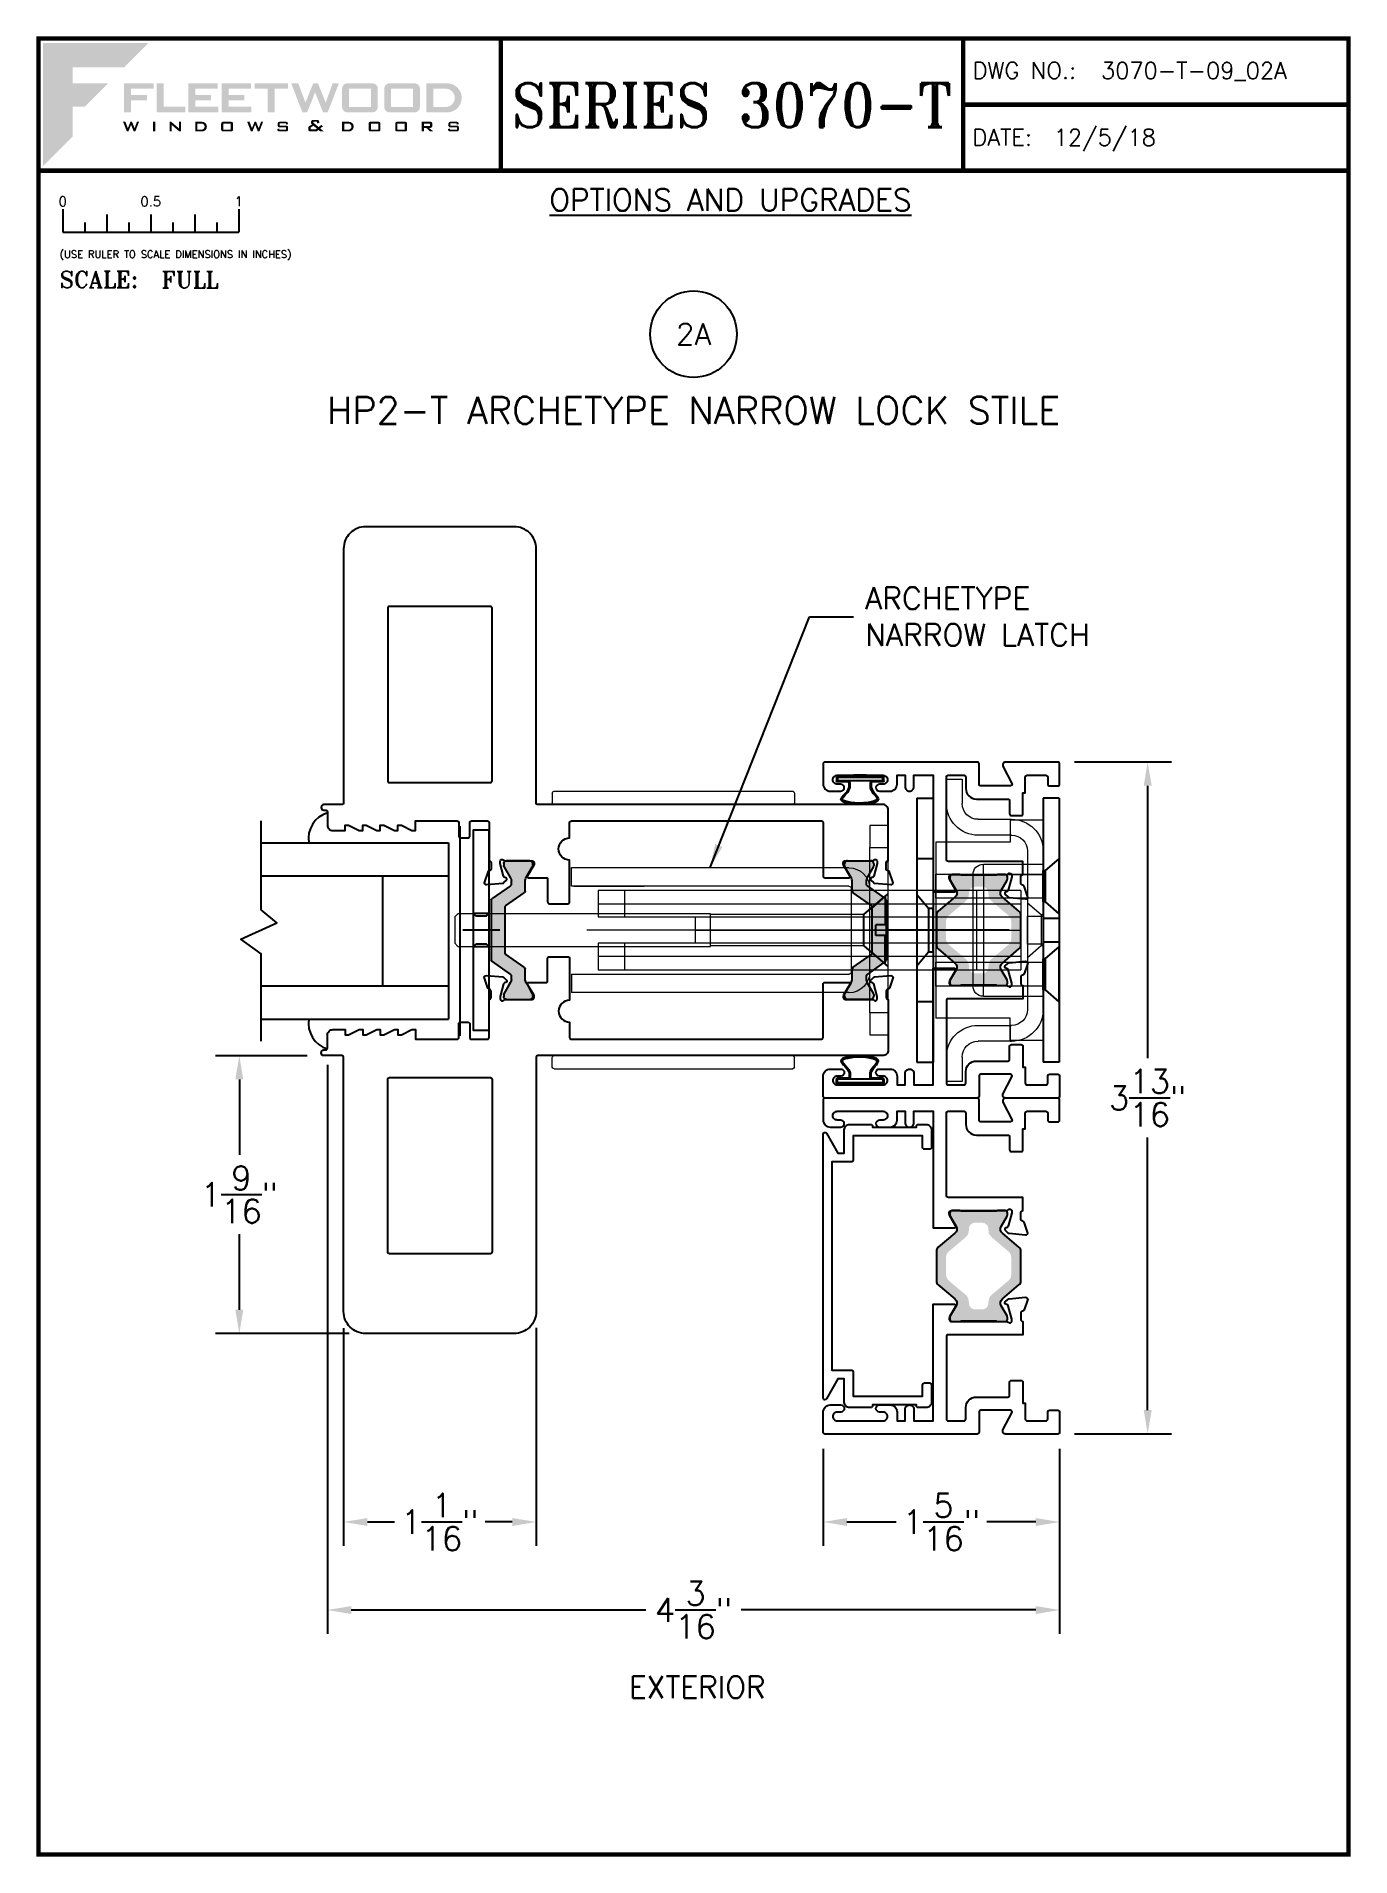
# Paper-space layout 'DETAIL 2A' of a CAD drawing. Extents: x 0.3 to 7.8, y 0.1 to 10.4.
# The model-space entities are those that its viewports show. They can reach past a viewport. Long polylines and large blocks are cut down to what shows.
import ezdxf
from ezdxf.enums import TextEntityAlignment as Align

# ---------------------------------------------------------------- set-up
doc = ezdxf.new("R2010")
doc.units = 0
doc.header["$LTSCALE"] = 0.25
doc.header["$MEASUREMENT"] = 0
doc.layers.get('0').update_dxf_attribs({"linetype": 'CONTINUOUS'})
doc.layers.get('DEFPOINTS').update_dxf_attribs({"color": 1, "linetype": 'CONTINUOUS'})
for name, color, linetype in [('BACKUP PLATE', 6, 'CONTINUOUS'), ('DIM', 7, 'CONTINUOUS'), ('ELEV_FRAME', 1, 'CONTINUOUS'), ('FRAME', 1, 'CONTINUOUS'), ('GLASS-VINYL', 7, 'CONTINUOUS'), ('I-STRUT', 7, 'CONTINUOUS'), ('SEAL', 7, 'CONTINUOUS'), ('SILL-PAN', 7, 'CONTINUOUS'), ('STRIKE PLATE', 3, 'CONTINUOUS'), ('TEXT', 7, 'CONTINUOUS'), ('TRACK', 7, 'CONTINUOUS'), ('VENT', 5, 'CONTINUOUS')]:
    doc.layers.add(name, color=color, linetype=linetype)
doc.layers.add('VP', color=40, linetype='CONTINUOUS', plot=False)
doc.layers.get('VP').off()
doc.styles.add('ROMANS', font='romans')
doc.styles.add('ROMANT', font='romant')
doc.styles.add('SIMPLEX-094', font='simplex.shx', dxfattribs={"height": 0.094})
doc.styles.get("Standard").update_dxf_attribs({"font": 'simplex.shx'})
doc.dimstyles.new('FULL SCALE', dxfattribs={"dimscale": 0.75, "dimtxt": 0.18, "dimasz": 0.18, "dimexe": 0.18, "dimexo": 0.125, "dimgap": 0.09, "dimtad": 0, "dimtih": 1, "dimtoh": 1, "dimdec": 4, "dimzin": 0, "dimdsep": 46, "dimlunit": 4, "dimtxsty": 'Standard', "dimcen": 0.09, "dimadec": 0, "dimazin": 0, "dimtfac": 1, "dimtdec": 4, "dimtofl": 0, "dimtmove": 0, "dimatfit": 3, "dimfxl": 0, "dimtolj": 1, "dimtzin": 0, "dimarcsym": 0})
doc.dimstyles.new('THREE-QUARTER SCALE', dxfattribs={"dimscale": 0.75, "dimtxt": 0.18, "dimasz": 0.18, "dimexe": 0.18, "dimexo": 0.125, "dimgap": 0.09, "dimtad": 0, "dimtih": 1, "dimtoh": 1, "dimdec": 4, "dimlfac": 1.333, "dimzin": 0, "dimdsep": 46, "dimlunit": 5, "dimtxsty": 'Standard', "dimcen": 0.09, "dimadec": 0, "dimazin": 0, "dimtfac": 1, "dimtdec": 4, "dimtofl": 0, "dimtmove": 0, "dimatfit": 3, "dimfxl": 0, "dimtolj": 1, "dimtzin": 0, "dimarcsym": 0})

psp = doc.layouts.new('DETAIL 2A')

# ---------------------------------------------------------------- texts
at = {"layer": 'DIM', "insert": (5.00758, 7.15459), "char_height": 0.125, "attachment_point": 4}
psp.add_mtext('\\A1;ARCHETYPE\\PNARROW LATCH', dxfattribs=at)
at = {"layer": 'TEXT'}
psp.add_text('EXTERIOR', height=0.124, dxfattribs=at).set_placement((4.05341, 1.01253), align=Align.CENTER)
at = {"layer": 'TEXT', "insert": (4.24248, 9.5213), "char_height": 0.124, "width": 3.8516527, "attachment_point": 5}
psp.add_mtext('{\\LOPTIONS AND UPGRADES}', dxfattribs=at)

msp = doc.modelspace()

# ---------------------------------------------------------------- blocks, each defined once
blk = doc.blocks.new('sectball')
blk.add_circle((0, 0), 0.125)
blk.add_attdef('NO', text='', height=0.062).set_placement((0, 0), align=Align.MIDDLE_CENTER)
for tag, p in [('LINE1', (0, -0.2588)), ('LINE2', (0, -0.3864)), ('LINE3', (0, -0.5214))]:
    blk.add_attdef(tag, text='', height=0.078).set_placement(p, align=Align.CENTER)
blk = doc.blocks.new('Fleetwood_Logo_6-10-15')
h = blk.add_hatch(color=154)
h.dxf.hatch_style = 1
h.paths.add_polyline_path([(0.2526, -0.0017), (0.0019, -0.0017), (0.0019, -0.2942), (0.0725, -0.2236), (0.0725, -0.1535), (0.1007, -0.1535), (0.1567, -0.0976), (0.0725, -0.0976), (0.0725, -0.0596), (0.1946, -0.0596)])
h = blk.add_hatch(color=251)
h.dxf.hatch_style = 1
h.paths.add_polyline_path([(0.2487, -0.1256), (0.2112, -0.1256), (0.2112, -0.1102), (0.2647, -0.1102), (0.2647, -0.0976), (0.1946, -0.0976), (0.1946, -0.1667), (0.2112, -0.1667), (0.2112, -0.1377), (0.2487, -0.1377)])
h = blk.add_hatch(color=251)
h.dxf.hatch_style = 1
h.paths.add_polyline_path([(0.2886, -0.0976), (0.272, -0.0976), (0.272, -0.1667), (0.3401, -0.1667), (0.3401, -0.1535), (0.2886, -0.1535)])
h = blk.add_hatch(color=251)
h.dxf.hatch_style = 1
h.paths.add_polyline_path([(0.4175, -0.0976), (0.3474, -0.0976), (0.3474, -0.1667), (0.4185, -0.1667), (0.4185, -0.1534), (0.364, -0.1534), (0.364, -0.1377), (0.4015, -0.1377), (0.4015, -0.1256), (0.364, -0.1256), (0.364, -0.1102), (0.4175, -0.1102)])
h = blk.add_hatch(color=251)
h.dxf.hatch_style = 1
h.paths.add_polyline_path([(0.4965, -0.0976), (0.4264, -0.0976), (0.4264, -0.1667), (0.4975, -0.1667), (0.4975, -0.1534), (0.443, -0.1534), (0.443, -0.1377), (0.4804, -0.1377), (0.4804, -0.1256), (0.443, -0.1256), (0.443, -0.1102), (0.4965, -0.1102)])
h = blk.add_hatch(color=251)
h.dxf.hatch_style = 1
h.paths.add_polyline_path([(0.5842, -0.0976), (0.5054, -0.0976), (0.5054, -0.1102), (0.5365, -0.1102), (0.5365, -0.1667), (0.5531, -0.1667), (0.5531, -0.1102), (0.5842, -0.1102)])
h = blk.add_hatch(color=251)
h.dxf.hatch_style = 1
h.paths.add_polyline_path([(0.6089, -0.0976), (0.5921, -0.0976), (0.6188, -0.1667), (0.63, -0.1667), (0.6489, -0.1192), (0.6679, -0.1667), (0.6789, -0.1667), (0.7056, -0.0976), (0.6908, -0.0976), (0.6742, -0.1433), (0.6558, -0.0976), (0.6446, -0.0976), (0.6261, -0.1433)])
h = blk.add_hatch(color=251)
h.dxf.hatch_style = 1
h.paths.add_polyline_path([(0.7853, -0.0976), (0.726, -0.0976, 0.414214), (0.7133, -0.1102), (0.7133, -0.154, 0.414214), (0.726, -0.1667), (0.7853, -0.1667, 0.414214), (0.798, -0.154), (0.798, -0.1102, 0.414214)])
h.paths.add_polyline_path([(0.7819, -0.1102), (0.7819, -0.154), (0.7294, -0.154), (0.7294, -0.1102)], flags=16)
h = blk.add_hatch(color=251)
h.dxf.hatch_style = 1
h.paths.add_polyline_path([(0.8856, -0.0976), (0.8262, -0.0976, 0.414214), (0.8136, -0.1102), (0.8136, -0.154, 0.414214), (0.8262, -0.1667), (0.8856, -0.1667, 0.414214), (0.8982, -0.154), (0.8982, -0.1102, 0.414214)])
h.paths.add_polyline_path([(0.8822, -0.1102), (0.8822, -0.154), (0.8296, -0.154), (0.8296, -0.1102)], flags=16)
h = blk.add_hatch(color=251)
h.dxf.hatch_style = 1
h.paths.add_polyline_path([(0.9632, -0.0976), (0.914, -0.0976), (0.914, -0.1667), (0.9632, -0.1667, 1)])
h.paths.add_polyline_path([(0.9301, -0.1102), (0.9593, -0.1102, -1), (0.9593, -0.154), (0.9301, -0.154)], flags=16)
h = blk.add_hatch(color=7)
h.dxf.hatch_style = 1
h.paths.add_polyline_path([(0.2301, -0.1891), (0.2251, -0.1891), (0.2196, -0.2043), (0.2134, -0.1891), (0.2097, -0.1891), (0.2035, -0.2043), (0.1978, -0.1891), (0.1922, -0.1891), (0.2011, -0.2121), (0.2048, -0.2121), (0.2112, -0.1963), (0.2175, -0.2121), (0.2212, -0.2121)])
h = blk.add_hatch(color=7)
h.dxf.hatch_style = 1
h.paths.add_polyline_path([(0.2691, -0.1891), (0.2637, -0.1891), (0.2637, -0.2118), (0.2637, -0.2121), (0.2691, -0.2121)])
h = blk.add_hatch(color=7)
h.dxf.hatch_style = 1
h.paths.add_polyline_path([(0.3077, -0.1964), (0.3259, -0.2121), (0.3298, -0.2121), (0.3298, -0.1891), (0.325, -0.1891), (0.325, -0.2047), (0.3067, -0.1891), (0.3029, -0.1891), (0.3029, -0.2121), (0.3077, -0.2121)])
h = blk.add_hatch(color=7)
h.dxf.hatch_style = 1
h.paths.add_polyline_path([(0.3801, -0.1891), (0.3637, -0.1891), (0.3637, -0.2121), (0.3801, -0.2121, 1)])
h.paths.add_polyline_path([(0.3691, -0.2079), (0.3691, -0.1933), (0.3788, -0.1933, -1), (0.3788, -0.2079)], flags=16)
h = blk.add_hatch(color=7)
h.dxf.hatch_style = 1
h.paths.add_polyline_path([(0.4537, -0.2079), (0.4537, -0.1933, 0.414214), (0.4495, -0.1891), (0.4297, -0.1891, 0.414214), (0.4255, -0.1933), (0.4255, -0.2079, 0.414214), (0.4297, -0.2121), (0.4495, -0.2121, 0.414214)])
h.paths.add_polyline_path([(0.4308, -0.2079), (0.4308, -0.1933), (0.4484, -0.1933), (0.4484, -0.2079)], flags=16)
h = blk.add_hatch(color=7)
h.dxf.hatch_style = 1
h.paths.add_polyline_path([(0.5253, -0.1891), (0.5203, -0.1891), (0.5148, -0.2043), (0.5087, -0.1891), (0.5049, -0.1891), (0.4988, -0.2043), (0.493, -0.1891), (0.4874, -0.1891), (0.4963, -0.2121), (0.5001, -0.2121), (0.5064, -0.1963), (0.5127, -0.2121), (0.5164, -0.2121)])
h = blk.add_hatch(color=7)
h.dxf.hatch_style = 1
h.paths.add_polyline_path([(0.5801, -0.1891), (0.5643, -0.1891, 0.414214), (0.56, -0.1933), (0.56, -0.1981, 0.414214), (0.5643, -0.2024), (0.58, -0.2024), (0.58, -0.2078), (0.5637, -0.2078), (0.5637, -0.2052), (0.5591, -0.2062), (0.5591, -0.2078, 0.414214), (0.5634, -0.2121), (0.5805, -0.2121, 0.414214), (0.5848, -0.2078), (0.5848, -0.2024, 0.414214), (0.5805, -0.1982), (0.5648, -0.1982), (0.5648, -0.193), (0.5798, -0.193), (0.5798, -0.1958), (0.5843, -0.1948), (0.5843, -0.1933, 0.414214)])
h = blk.add_hatch(color=7)
h.dxf.hatch_style = 1
h.paths.add_polyline_path([(0.645, -0.1913, -0.222262), (0.6447, -0.1906), (0.6447, -0.1892), (0.6535, -0.1892), (0.6535, -0.193), (0.6587, -0.1918), (0.6587, -0.189, 0.414214), (0.6544, -0.1847), (0.6437, -0.1847, 0.414214), (0.6394, -0.189), (0.6394, -0.1922, 0.222262), (0.6407, -0.1948), (0.6415, -0.1955), (0.6345, -0.1998, 0.260684), (0.6329, -0.2027), (0.6329, -0.2078, 0.414214), (0.6372, -0.2121), (0.6514, -0.2121, 0.17577), (0.6536, -0.2113), (0.657, -0.2085), (0.6614, -0.2121), (0.6699, -0.2121), (0.6613, -0.2049), (0.6676, -0.1997), (0.6637, -0.1964), (0.6574, -0.2017)])
h.paths.add_polyline_path([(0.6532, -0.2052), (0.6509, -0.2072, -0.17577), (0.6502, -0.2074), (0.6382, -0.2074), (0.6382, -0.2033, -0.260684), (0.6387, -0.2025), (0.6451, -0.1985)], flags=16)
h = blk.add_hatch(color=7)
h.dxf.hatch_style = 1
h.paths.add_polyline_path([(0.7294, -0.1891), (0.713, -0.1891), (0.713, -0.2121), (0.7294, -0.2121, 1)])
h.paths.add_polyline_path([(0.7184, -0.2079), (0.7184, -0.1933), (0.7281, -0.1933, -1), (0.7281, -0.2079)], flags=16)
h = blk.add_hatch(color=7)
h.dxf.hatch_style = 1
h.paths.add_polyline_path([(0.8045, -0.2079), (0.8045, -0.1933, 0.414214), (0.8003, -0.1891), (0.7805, -0.1891, 0.414214), (0.7763, -0.1933), (0.7763, -0.2079, 0.414214), (0.7805, -0.2121), (0.8003, -0.2121, 0.414214)])
h.paths.add_polyline_path([(0.7816, -0.2079), (0.7816, -0.1933), (0.7992, -0.1933), (0.7992, -0.2079)], flags=16)
h = blk.add_hatch(color=7)
h.dxf.hatch_style = 1
h.paths.add_polyline_path([(0.8678, -0.2079), (0.8678, -0.1933, 0.414214), (0.8636, -0.1891), (0.8438, -0.1891, 0.414214), (0.8396, -0.1933), (0.8396, -0.2079, 0.414214), (0.8438, -0.2121), (0.8636, -0.2121, 0.414214)])
h.paths.add_polyline_path([(0.8449, -0.2079), (0.8449, -0.1933), (0.8624, -0.1933), (0.8624, -0.2079)], flags=16)
h = blk.add_hatch(color=7)
h.dxf.hatch_style = 1
h.paths.add_polyline_path([(0.9277, -0.1993), (0.9277, -0.1933, 0.414214), (0.9235, -0.1891), (0.9028, -0.1891), (0.9028, -0.2121), (0.9082, -0.2121), (0.9082, -0.2035), (0.9131, -0.2035), (0.9224, -0.2121), (0.9303, -0.2121), (0.9197, -0.2035), (0.9235, -0.2035, 0.414214)])
h.paths.add_polyline_path([(0.9082, -0.1993), (0.9082, -0.1933), (0.9214, -0.1933, -0.414214), (0.9224, -0.1943), (0.9224, -0.1983, -0.414214), (0.9214, -0.1993)], flags=16)
h = blk.add_hatch(color=7)
h.dxf.hatch_style = 1
h.paths.add_polyline_path([(0.9867, -0.1982), (0.971, -0.1982), (0.971, -0.193), (0.9859, -0.193), (0.9859, -0.1958), (0.9905, -0.1948), (0.9905, -0.1933, 0.414214), (0.9863, -0.1891), (0.9705, -0.1891, 0.414214), (0.9662, -0.1933), (0.9662, -0.1981, 0.414214), (0.9705, -0.2024), (0.9862, -0.2024), (0.9862, -0.2078), (0.9699, -0.2078), (0.9699, -0.2052), (0.9653, -0.2062), (0.9653, -0.2078, 0.414214), (0.9696, -0.2121), (0.9867, -0.2121, 0.414214), (0.991, -0.2078), (0.991, -0.2024, 0.414214)])
blk = doc.blocks.new('A-SIZE_P')
at = {"const_width": 0.025}
blk.add_lwpolyline([(0.313, 0.125), (7.751, 0.125), (7.751, 10.437), (0.313, 10.437)], close=True, dxfattribs=at)
for points in [[(2.938, 10.437), (2.938, 9.687)], [(5.563, 10.437), (5.563, 9.687)], [(5.563, 10.062), (7.751, 10.062)], [(0.313, 9.687), (7.751, 9.687)]]:
    blk.add_lwpolyline(points, dxfattribs=at)
at = {"xscale": 2.387023416083395, "yscale": 2.387023416083395, "zscale": 2.387023416083395}
blk.add_blockref('Fleetwood_Logo_6-10-15', (0.334, 10.416), dxfattribs=at)
for s, style, p in [('DWG NO.:', 'SIMPLEX-094', (5.617, 10.209)), ('DATE:', 'SIMPLEX-094', (5.616, 9.829)), ('SCALE:', 'ROMANT', (0.433, 9.022))]:
    blk.add_text(s, height=0.094, dxfattribs=dict(style=style)).set_placement(p)
for tag, p, style in [('DWG_NO', (6.346, 10.209), 'SIMPLEX-094'), ('DATE', (6.077, 9.829), 'SIMPLEX-094'), ('SCALE', (1.011, 9.02), 'ROMANT')]:
    blk.add_attdef(tag, p, '', height=0.094, dxfattribs=dict(style=style))
for tag, height, style, width, p, p2 in [('DWG_NO_F', 0.094, 'SIMPLEX-094', 1.745692, (6.347, 10.209), (7.683, 10.209)), ('PRODUCT', 0.25, 'ROMANT', 1.390728, (3.001, 9.934), (5.5, 9.934))]:
    blk.add_attdef(tag, text='', height=height, dxfattribs=dict(style=style, width=width)).set_placement(p, p2, align=Align.FIT)
blk = doc.blocks.new('Full')
for p, q in [((0.137, -0.219), (0.137, -0.35)), ((0.262, -0.294), (0.262, -0.35)), ((0.387, -0.249), (0.387, -0.35)), ((0.512, -0.294), (0.512, -0.35)), ((0.637, -0.249), (0.637, -0.35)), ((0.762, -0.294), (0.762, -0.35)), ((0.887, -0.249), (0.887, -0.35)), ((1.012, -0.294), (1.012, -0.35)), ((1.137, -0.219), (1.137, -0.35)), ((0.137, -0.35), (1.137, -0.35))]:
    blk.add_line(p, q)
for s, p in [('0', (0.137, -0.219)), ('0.5', (0.637, -0.219)), ('1', (1.137, -0.219))]:
    blk.add_text(s, height=0.055).set_placement(p, align=Align.BOTTOM_CENTER)
at = {"style": 'ROMANS'}
blk.add_text('(USE RULER TO SCALE DIMENSIONS IN INCHES)', height=0.04115, dxfattribs=at).set_placement((0.12, -0.495))
blk = doc.blocks.new('*D71')
at = {"layer": 'DEFPOINTS', "color": 0}
for p in [(1.953, 4.703), (6.111, 2.523), (6.111, 1.513)]:
    blk.add_point(p, dxfattribs=at)
at = {"layer": 'SILL-PAN', "color": 0, "lineweight": -2}
for p, q in [((1.953, 4.609), (1.953, 1.378)), ((6.111, 2.429), (6.111, 1.378)), ((2.088, 1.513), (3.762, 1.513)), ((5.976, 1.513), (4.302, 1.513))]:
    blk.add_line(p, q, dxfattribs=at)
at = {"layer": 'SILL-PAN', "color": 0}
for points in [[(2.088, 1.535), (2.088, 1.49), (1.953, 1.513)], [(5.976, 1.535), (5.976, 1.49), (6.111, 1.513)]]:
    blk.add_solid(points, dxfattribs=at)
at = {"layer": 'SILL-PAN', "color": 0, "insert": (4.032, 1.513), "char_height": 0.135, "attachment_point": 5}
blk.add_mtext('\\A1;4{\\H1.000000x;\\S3/16;}"', dxfattribs=at)
blk = doc.blocks.new('*D72')
at = {"layer": 'DEFPOINTS', "color": 0}
for p in [(6.101, 6.329), (6.101, 2.513), (6.611, 2.513)]:
    blk.add_point(p, dxfattribs=at)
at = {"layer": 'SILL-PAN', "color": 0, "lineweight": -2}
for p, q in [((6.195, 6.329), (6.746, 6.329)), ((6.611, 6.194), (6.611, 4.646)), ((6.611, 2.648), (6.611, 4.196)), ((6.195, 2.513), (6.746, 2.513))]:
    blk.add_line(p, q, dxfattribs=at)
at = {"layer": 'SILL-PAN', "color": 0}
for points in [[(6.589, 6.194), (6.634, 6.194), (6.611, 6.329)], [(6.589, 2.648), (6.634, 2.648), (6.611, 2.513)]]:
    blk.add_solid(points, dxfattribs=at)
at = {"layer": 'SILL-PAN', "color": 0, "insert": (6.611, 4.421), "char_height": 0.135, "attachment_point": 5}
blk.add_mtext('\\A1;3{\\H1.000000x;\\S13/16;}"', dxfattribs=at)
blk = doc.blocks.new('*D73')
at = {"layer": 'DEFPOINTS', "color": 0}
for p in [(1.453, 4.661), (1.933, 4.661), (2.17, 3.083)]:
    blk.add_point(p, dxfattribs=at)
at = {"layer": 'SILL-PAN', "color": 0, "lineweight": -2}
for p, q in [((1.839, 4.661), (1.318, 4.661)), ((1.453, 4.526), (1.453, 4.097)), ((1.453, 3.218), (1.453, 3.647)), ((2.076, 3.083), (1.318, 3.083))]:
    blk.add_line(p, q, dxfattribs=at)
at = {"layer": 'SILL-PAN', "color": 0}
for points in [[(1.43, 4.526), (1.475, 4.526), (1.453, 4.661)], [(1.43, 3.218), (1.475, 3.218), (1.453, 3.083)]]:
    blk.add_solid(points, dxfattribs=at)
at = {"layer": 'SILL-PAN', "color": 0, "insert": (1.453, 3.872), "char_height": 0.135, "attachment_point": 5}
blk.add_mtext('\\A1;1{\\H1.000000x;\\S9/16;}"', dxfattribs=at)
blk = doc.blocks.new('*D74')
at = {"layer": 'DEFPOINTS', "color": 0}
for p in [(2.045, 3.208), (3.138, 3.209), (2.045, 2.013)]:
    blk.add_point(p, dxfattribs=at)
at = {"layer": 'SILL-PAN', "color": 0, "lineweight": -2}
for p, q in [((2.045, 3.114), (2.045, 1.878)), ((3.138, 3.115), (3.138, 1.878)), ((2.18, 2.013), (2.334, 2.013)), ((3.003, 2.013), (2.848, 2.013))]:
    blk.add_line(p, q, dxfattribs=at)
at = {"layer": 'SILL-PAN', "color": 0}
for points in [[(2.18, 2.035), (2.18, 1.99), (2.045, 2.013)], [(3.003, 2.035), (3.003, 1.99), (3.138, 2.013)]]:
    blk.add_solid(points, dxfattribs=at)
at = {"layer": 'SILL-PAN', "color": 0, "insert": (2.591, 2.013), "char_height": 0.135, "attachment_point": 5}
blk.add_mtext('\\A1;1{\\H1.000000x;\\S1/16;}"', dxfattribs=at)
blk = doc.blocks.new('*D75')
at = {"layer": 'DEFPOINTS', "color": 0}
for p in [(4.768, 2.523), (6.111, 2.523), (6.111, 2.013)]:
    blk.add_point(p, dxfattribs=at)
at = {"layer": 'SILL-PAN', "color": 0, "lineweight": -2}
for p, q in [((4.768, 2.429), (4.768, 1.878)), ((6.111, 2.429), (6.111, 1.878)), ((4.903, 2.013), (5.183, 2.013)), ((5.976, 2.013), (5.697, 2.013))]:
    blk.add_line(p, q, dxfattribs=at)
at = {"layer": 'SILL-PAN', "color": 0}
for points in [[(4.903, 2.035), (4.903, 1.99), (4.768, 2.013)], [(5.976, 2.035), (5.976, 1.99), (6.111, 2.013)]]:
    blk.add_solid(points, dxfattribs=at)
at = {"layer": 'SILL-PAN', "color": 0, "insert": (5.44, 2.013), "char_height": 0.135, "attachment_point": 5}
blk.add_mtext('\\A1;1{\\H1.000000x;\\S5/16;}"', dxfattribs=at)
blk = doc.blocks.new('DFADFFADF DFD')
at = {"layer": 'BACKUP PLATE'}
for p, q in [((155.219, 38.501), (155.309, 38.501)), ((155.219, 38.501), (155.219, 37.001)), ((155.309, 38.501), (155.309, 37.001)), ((155.297, 38.09), (155.219, 38.157)), ((155.219, 37.845), (155.219, 38.157)), ((155.309, 38.09), (155.297, 38.09)), ((155.297, 37.913), (155.297, 38.089)), ((155.309, 37.913), (155.309, 38.089)), ((155.219, 37.845), (155.297, 37.913)), ((155.297, 37.913), (155.309, 37.913)), ((155.309, 37.819), (155.219, 37.819)), ((155.309, 37.819), (155.219, 37.819)), ((155.219, 37.819), (155.219, 37.683)), ((155.219, 37.819), (155.219, 37.683)), ((155.309, 37.819), (155.309, 37.683)), ((155.309, 37.819), (155.309, 37.683)), ((155.219, 37.683), (155.309, 37.683)), ((155.219, 37.683), (155.309, 37.683)), ((155.297, 37.59), (155.219, 37.657)), ((155.219, 37.345), (155.219, 37.657)), ((155.309, 37.59), (155.297, 37.59)), ((155.297, 37.413), (155.297, 37.589)), ((155.309, 37.413), (155.309, 37.589)), ((155.219, 37.345), (155.297, 37.413)), ((155.297, 37.413), (155.309, 37.413)), ((155.219, 37.001), (155.309, 37.001))]:
    blk.add_line(p, q, dxfattribs=at)
blk = doc.blocks.new('FDFDF')
at = {"color": 7, "linetype": 'Continuous', "lineweight": 15}
for p, q in [((156.21, 38.376), (156.398, 38.376)), ((156.21, 38.376), (156.21, 37.126)), ((156.21, 38.126), (156.21, 38.376)), ((156.398, 38.376), (156.398, 38.251)), ((156.398, 38.251), (156.82, 38.251)), ((156.82, 38.251), (156.82, 37.251)), ((156.55, 38.126), (156.21, 38.126)), ((156.21, 38.126), (156.21, 38.066)), ((156.82, 38.069), (156.21, 38.069)), ((156.21, 37.933), (156.21, 38.069)), ((156.21, 37.436), (156.21, 38.066)), ((156.21, 38.066), (156.55, 38.066)), ((156.55, 38.066), (156.55, 38.126)), ((156.55, 38.066), (156.55, 37.436)), ((156.61, 38.066), (156.55, 38.066)), ((156.61, 38.066), (156.61, 37.436)), ((156.82, 37.933), (156.82, 38.069)), ((156.21, 37.933), (156.82, 37.933)), ((156.82, 37.569), (156.21, 37.569)), ((156.21, 37.433), (156.21, 37.569)), ((156.82, 37.433), (156.82, 37.569)), ((156.21, 37.436), (156.21, 37.376)), ((156.55, 37.436), (156.21, 37.436)), ((156.21, 37.433), (156.82, 37.433)), ((156.55, 37.376), (156.55, 37.436)), ((156.61, 37.436), (156.55, 37.436)), ((156.55, 37.376), (156.21, 37.376)), ((156.21, 37.126), (156.21, 37.376)), ((156.398, 37.251), (156.82, 37.251)), ((156.398, 37.126), (156.398, 37.251)), ((156.398, 37.126), (156.21, 37.126))]:
    blk.add_line(p, q, dxfattribs=at)
for centre, start, end in [((156.55, 38.066), 0, 90), ((156.55, 38.066), 0, 90), ((156.55, 37.436), 270, 0), ((156.55, 37.436), 270, 0)]:
    blk.add_arc(centre, 0.06, start, end, dxfattribs=at)
blk = doc.blocks.new('FDF')
at = {"color": 7, "linetype": 'Continuous', "lineweight": 15}
for p, q in [((158.353, 38.61), (158.263, 38.61)), ((158.263, 38.61), (158.263, 38.471)), ((158.353, 38.471), (158.353, 38.61)), ((157.991, 38.381), (157.983, 38.381)), ((158.173, 38.381), (157.983, 38.381)), ((157.991, 38.381), (157.991, 38.291)), ((157.991, 38.291), (157.983, 38.291)), ((157.983, 38.291), (158.173, 38.291)), ((157.803, 38.201), (157.803, 37.301)), ((157.893, 38.201), (157.893, 37.301)), ((157.815, 37.84), (157.803, 37.84)), ((157.815, 37.84), (157.803, 37.84)), ((157.803, 37.84), (157.803, 37.664)), ((157.803, 37.84), (157.803, 37.664)), ((157.893, 37.907), (157.815, 37.84)), ((157.893, 37.907), (157.815, 37.84)), ((157.815, 37.84), (157.815, 37.664)), ((157.815, 37.84), (157.815, 37.664)), ((157.893, 37.907), (157.893, 37.596)), ((157.893, 37.907), (157.893, 37.596)), ((157.893, 37.831), (157.803, 37.831)), ((157.893, 37.831), (157.803, 37.831)), ((157.803, 37.672), (157.803, 37.831)), ((157.803, 37.672), (157.803, 37.831)), ((157.893, 37.672), (157.893, 37.831)), ((157.893, 37.672), (157.893, 37.831)), ((157.803, 37.672), (157.893, 37.672)), ((157.803, 37.672), (157.893, 37.672)), ((157.803, 37.663), (157.815, 37.663)), ((157.803, 37.663), (157.815, 37.663)), ((157.815, 37.663), (157.893, 37.595)), ((157.815, 37.663), (157.893, 37.595)), ((157.983, 37.211), (157.991, 37.211)), ((158.173, 37.211), (157.983, 37.211)), ((157.991, 37.121), (157.983, 37.121)), ((157.983, 37.121), (158.173, 37.121)), ((157.991, 37.211), (157.991, 37.121)), ((158.263, 37.031), (158.263, 36.892)), ((158.353, 36.892), (158.353, 37.031)), ((158.263, 36.892), (158.353, 36.892))]:
    blk.add_line(p, q, dxfattribs=at)
for centre, radius, start, end in [((158.173, 38.471), 0.09, 270, 0), ((158.173, 38.471), 0.09, 270, 0), ((158.173, 38.471), 0.18, 270, 0), ((158.173, 38.471), 0.18, 270, 0), ((157.983, 38.201), 0.18, 90, 180), ((157.983, 38.201), 0.18, 90, 180), ((157.983, 38.201), 0.18, 90, 180), ((157.983, 38.201), 0.18, 90, 180), ((157.983, 38.201), 0.09, 90, 180), ((157.983, 38.201), 0.09, 90, 180), ((157.983, 38.201), 0.09, 90, 180), ((157.983, 38.201), 0.09, 90, 180), ((157.983, 37.301), 0.18, 180, 270), ((157.983, 37.301), 0.18, 180, 270), ((157.983, 37.301), 0.18, 180, 270), ((157.983, 37.301), 0.18, 180, 270), ((157.983, 37.301), 0.09, 180, 270), ((157.983, 37.301), 0.09, 180, 270), ((157.983, 37.301), 0.09, 180, 270), ((157.983, 37.301), 0.09, 180, 270), ((158.173, 37.031), 0.18, 0, 90), ((158.173, 37.031), 0.18, 0, 90), ((158.173, 37.031), 0.09, 0, 90), ((158.173, 37.031), 0.09, 0, 90)]:
    blk.add_arc(centre, radius, start, end, dxfattribs=at)
blk = doc.blocks.new('ERE')
at = {"layer": 'STRIKE PLATE'}
for p, q in [((162.945, 38.501), (162.945, 37.001)), ((163.039, 38.501), (162.945, 38.501)), ((163.039, 38.501), (163.039, 37.001)), ((162.945, 38.157), (162.945, 37.345)), ((162.945, 38.157), (163.039, 38.157)), ((163.039, 37.954), (162.971, 37.876)), ((163.039, 37.954), (162.971, 37.876)), ((162.971, 37.876), (162.945, 37.876)), ((162.971, 37.876), (162.945, 37.876)), ((162.945, 37.626), (162.945, 37.876)), ((162.945, 37.626), (162.945, 37.876)), ((162.971, 37.876), (162.971, 37.626)), ((162.971, 37.876), (162.971, 37.626)), ((162.945, 37.626), (162.971, 37.626)), ((162.945, 37.626), (162.971, 37.626)), ((162.971, 37.626), (163.039, 37.548)), ((162.971, 37.626), (163.039, 37.548)), ((162.945, 37.345), (163.039, 37.345)), ((163.039, 37.001), (162.945, 37.001))]:
    blk.add_line(p, q, dxfattribs=at)
blk = doc.blocks.new('3711-JAMB')
h = blk.add_hatch(color=7)
h.dxf.hatch_style = 1
edge = h.paths.add_edge_path(flags=16)
edge.add_arc((-0.976, -0.753), 0.0472, -50.0002, 0, ccw=False)
edge.add_line((-0.945, -0.789), (-1.041, -0.87))
edge.add_arc((-1.011, -0.906), 0.0472, 129.9998, 180)
edge.add_line((-1.058, -0.906), (-1.058, -1.002))
edge.add_arc((-1.011, -1.002), 0.0472, 180, 230.0002)
edge.add_line((-1.041, -1.038), (-0.945, -1.119))
edge.add_arc((-0.976, -1.155), 0.0472, 0, 50.0002, ccw=False)
edge.add_line((-0.928, -1.155), (-0.928, -1.165))
edge.add_arc((-0.893, -1.165), 0.0355, 180.7985, 270)
edge.add_line((-0.893, -1.2), (-0.853, -1.2))
edge.add_arc((-0.853, -1.165), 0.0355, 270, 359.2015)
edge.add_line((-0.818, -1.165), (-0.818, -1.155))
edge.add_arc((-0.77, -1.155), 0.0472, 129.9998, 180, ccw=False)
edge.add_line((-0.801, -1.119), (-0.705, -1.038))
edge.add_arc((-0.735, -1.002), 0.0472, 309.9998, 360)
edge.add_line((-0.688, -1.002), (-0.688, -0.906))
edge.add_arc((-0.735, -0.906), 0.0472, 360, 410.0002)
edge.add_line((-0.705, -0.87), (-0.801, -0.789))
edge.add_arc((-0.77, -0.753), 0.0472, 180, 230.0002, ccw=False)
edge.add_line((-0.818, -0.753), (-0.818, -0.743))
edge.add_arc((-0.853, -0.743), 0.0355, 0.7985, 90)
edge.add_line((-0.853, -0.708), (-0.893, -0.708))
edge.add_arc((-0.893, -0.743), 0.0355, 90, 179.2015)
edge.add_line((-0.928, -0.743), (-0.928, -0.753))
edge = h.paths.add_edge_path()
edge.add_arc((-0.719, -0.744), 0.0302, 149.9999, 229.9998)
edge.add_line((-0.738, -0.767), (-0.644, -0.847))
edge.add_arc((-0.663, -0.87), 0.0302, 0, 49.9998, ccw=False)
edge.add_line((-0.633, -0.87), (-0.633, -1.038))
edge.add_arc((-0.663, -1.038), 0.0302, 310.0002, 360, ccw=False)
edge.add_line((-0.644, -1.061), (-0.738, -1.141))
edge.add_arc((-0.719, -1.164), 0.0302, 130.0002, 210.0001)
edge.add_line((-0.745, -1.179), (-0.712, -1.237))
edge.add_arc((-0.722, -1.243), 0.0119, 0, 30.0001, ccw=False)
edge.add_line((-0.71, -1.243), (-0.71, -1.257))
edge.add_arc((-0.722, -1.257), 0.0119, -89.931, 0.069, ccw=False)
edge.add_line((-0.722, -1.269), (-0.765, -1.269))
edge.add_arc((-0.765, -1.259), 0.00991, 216.8699, 270, ccw=False)
edge.add_line((-0.773, -1.265), (-0.973, -1.265))
edge.add_arc((-0.981, -1.259), 0.00991, 270, 323.1301, ccw=False)
edge.add_line((-0.981, -1.269), (-1.024, -1.269))
edge.add_arc((-1.024, -1.257), 0.0119, 180, 270, ccw=False)
edge.add_line((-1.036, -1.257), (-1.036, -1.243))
edge.add_arc((-1.024, -1.243), 0.0119, 149.9999, 180, ccw=False)
edge.add_line((-1.034, -1.237), (-1.001, -1.179))
edge.add_arc((-1.027, -1.164), 0.0302, 329.9999, 409.9998)
edge.add_line((-1.008, -1.141), (-1.102, -1.061))
edge.add_arc((-1.083, -1.038), 0.0302, 180, 229.9998, ccw=False)
edge.add_line((-1.113, -1.038), (-1.113, -0.87))
edge.add_arc((-1.083, -0.87), 0.0302, 130.0002, 180, ccw=False)
edge.add_line((-1.102, -0.847), (-1.008, -0.767))
edge.add_arc((-1.027, -0.744), 0.0302, 310.0002, 390.0001)
edge.add_line((-1.001, -0.729), (-1.034, -0.671))
edge.add_arc((-1.024, -0.665), 0.0119, 180, 210.0001, ccw=False)
edge.add_line((-1.036, -0.665), (-1.036, -0.651))
edge.add_arc((-1.024, -0.651), 0.0119, 90, 180, ccw=False)
edge.add_line((-1.024, -0.639), (-0.981, -0.639))
edge.add_arc((-0.981, -0.649), 0.00991, 36.8699, 90, ccw=False)
edge.add_line((-0.973, -0.643), (-0.773, -0.643))
edge.add_arc((-0.765, -0.649), 0.00991, 90, 143.1301, ccw=False)
edge.add_line((-0.765, -0.639), (-0.722, -0.639))
edge.add_arc((-0.722, -0.651), 0.0119, -0.069, 89.931, ccw=False)
edge.add_line((-0.71, -0.651), (-0.71, -0.665))
edge.add_arc((-0.722, -0.665), 0.0119, -30.0001, 0, ccw=False)
edge.add_line((-0.712, -0.671), (-0.745, -0.729))
for points in [[(-1.037, -0.21), (-1.039, -0.21, 0.414214), (-1.049, -0.22), (-1.049, -0.294, -0.414214), (-1.059, -0.304), (-1.114, -0.304, -0.414214), (-1.124, -0.294), (-1.124, -0.175), (-1.138, -0.175), (-1.138, -0.085, 0.414214), (-1.148, -0.075), (-1.255, -0.075, 0.414214), (-1.265, -0.085), (-1.265, -0.125, -0.414214), (-1.275, -0.135), (-1.323, -0.135, -0.414214), (-1.333, -0.125), (-1.333, -0.01, -0.414214), (-1.323, 0), (-1.026, 0, -0.546624), (-1.011, -0.023), (-1.062, -0.121, 0.546624), (-1.053, -0.135), (-0.885, -0.135, 0.414214), (-0.875, -0.125), (-0.875, -0.01, -0.414214), (-0.865, 0), (0, 0, -0.414214), (0.01, -0.01), (0.01, -0.125, -0.414214), (-0.03, -0.165), (-0.09, -0.165, -0.414214), (-0.11, -0.145, -0.414214), (-0.09, -0.125), (-0.07, -0.125, 0.414214), (-0.045, -0.1), (-0.045, -0.1, 0.414214), (-0.07, -0.075), (-0.331, -0.075, 0.414214), (-0.355, -0.1), (-0.355, -0.1, 0.414214), (-0.331, -0.125), (-0.31, -0.125, -0.414214), (-0.29, -0.145), (-0.29, -0.145, -0.414214), (-0.309, -0.165), (-0.37, -0.165, -0.414214), (-0.41, -0.125), (-0.41, -0.075), (-0.455, -0.075), (-0.455, -0.14, -0.414214), (-0.48, -0.165), (-0.48, -0.165, -0.414214), (-0.505, -0.141), (-0.505, -0.075), (-0.615, -0.075), (-0.615, -0.737), (-0.736, -0.737, -0.585524), (-0.742, -0.725), (-0.708, -0.665, 0.137872), (-0.706, -0.659), (-0.706, -0.651, 0.414214), (-0.718, -0.639), (-1.032, -0.639, -0.213422), (-1.04, -0.635, 0.6885), (-1.061, -0.643), (-1.061, -0.649, 0.065543), (-1.061, -0.652), (-1.04, -0.728, 0.267949), (-1.032, -0.736), (-1.028, -0.737, -0.57735), (-1.024, -0.751), (-1.038, -0.765, -0.176327), (-1.046, -0.768), (-1.139, -0.777, -0.548619), (-1.151, -0.761), (-1.131, -0.705, -0.263725), (-1.122, -0.698, 0.359508), (-1.112, -0.686), (-1.112, -0.651, 0.414214), (-1.124, -0.639), (-1.124, -0.564), (-0.7, -0.564, 0.414214), (-0.69, -0.554), (-0.69, -0.085, 0.414214), (-0.7, -0.075), (-0.79, -0.075, 0.414214), (-0.8, -0.085), (-0.8, -0.15, -0.414214), (-0.86, -0.21), (-1.039, -0.21)], [(-1.037, -1.698), (-1.039, -1.698, -0.414214), (-1.049, -1.688), (-1.049, -1.614, 0.414214), (-1.059, -1.604), (-1.114, -1.604, 0.414214), (-1.124, -1.614), (-1.124, -1.733), (-1.138, -1.733), (-1.138, -1.823, -0.414214), (-1.148, -1.833), (-1.255, -1.833, -0.414214), (-1.265, -1.823), (-1.265, -1.783, 0.414214), (-1.275, -1.773), (-1.323, -1.773, 0.414214), (-1.333, -1.783), (-1.333, -1.898, 0.414214), (-1.323, -1.908), (-1.026, -1.908, 0.546624), (-1.011, -1.885), (-1.062, -1.787, -0.546624), (-1.053, -1.773), (-0.885, -1.773, -0.414214), (-0.875, -1.783), (-0.875, -1.898, 0.414214), (-0.865, -1.908), (0, -1.908, 0.414214), (0.01, -1.898), (0.01, -1.783, 0.414214), (-0.03, -1.743), (-0.09, -1.743, 0.414214), (-0.11, -1.763, 0.414214), (-0.09, -1.783), (-0.07, -1.783, -0.414214), (-0.045, -1.808), (-0.045, -1.808, -0.414214), (-0.07, -1.833), (-0.331, -1.833, -0.414214), (-0.355, -1.808), (-0.355, -1.808, -0.414214), (-0.331, -1.783), (-0.31, -1.783, 0.414214), (-0.29, -1.763), (-0.29, -1.763, 0.414214), (-0.309, -1.743), (-0.37, -1.743, 0.414214), (-0.41, -1.783), (-0.41, -1.833), (-0.455, -1.833), (-0.455, -1.768, 0.414214), (-0.48, -1.743), (-0.48, -1.743, 0.414214), (-0.505, -1.767), (-0.505, -1.833), (-0.615, -1.833), (-0.615, -1.171), (-0.736, -1.171, 0.585524), (-0.742, -1.183), (-0.708, -1.243, -0.137872), (-0.706, -1.249), (-0.706, -1.257, -0.414214), (-0.718, -1.269), (-1.032, -1.269, 0.213422), (-1.04, -1.273, -0.6885), (-1.061, -1.265), (-1.061, -1.259, -0.065543), (-1.061, -1.256), (-1.04, -1.18, -0.267949), (-1.032, -1.172), (-1.028, -1.171, 0.57735), (-1.024, -1.157), (-1.038, -1.143, 0.176327), (-1.046, -1.14), (-1.139, -1.131, 0.548619), (-1.151, -1.147), (-1.131, -1.203, 0.263725), (-1.122, -1.21, -0.359508), (-1.112, -1.222), (-1.112, -1.257, -0.414214), (-1.124, -1.269), (-1.124, -1.344), (-0.7, -1.344, -0.414214), (-0.69, -1.354), (-0.69, -1.823, -0.414214), (-0.7, -1.833), (-0.79, -1.833, -0.414214), (-0.8, -1.823), (-0.8, -1.758, 0.414214), (-0.86, -1.698), (-1.039, -1.698)]]:
    blk.add_lwpolyline(points, format="xyb")
at = {"color": 7}
blk.add_lwpolyline([(-0.745, -0.729, 0.36397), (-0.738, -0.767), (-0.644, -0.847, -0.221694), (-0.633, -0.87), (-0.633, -1.038, -0.221694), (-0.644, -1.061), (-0.738, -1.141, 0.36397), (-0.745, -1.179), (-0.712, -1.237, -0.131653), (-0.71, -1.243), (-0.71, -1.257, -0.414214), (-0.722, -1.269), (-0.765, -1.269, -0.236068), (-0.773, -1.265), (-0.973, -1.265, -0.236068), (-0.981, -1.269), (-1.024, -1.269, -0.414214), (-1.036, -1.257), (-1.036, -1.243, -0.131653), (-1.034, -1.237), (-1.001, -1.179, 0.36397), (-1.008, -1.141), (-1.102, -1.061, -0.221694), (-1.113, -1.038), (-1.113, -0.87, -0.221694), (-1.102, -0.847), (-1.008, -0.767, 0.36397), (-1.001, -0.729), (-1.034, -0.671, -0.131653), (-1.036, -0.665), (-1.036, -0.651, -0.414214), (-1.024, -0.639), (-0.981, -0.639, -0.236068), (-0.973, -0.643), (-0.773, -0.643, -0.236068), (-0.765, -0.639), (-0.722, -0.639, -0.414214), (-0.71, -0.651), (-0.71, -0.665, -0.131653), (-0.712, -0.671)], format="xyb", close=True, dxfattribs=at)
blk = doc.blocks.new('JAMB-STRIKE-PLATE')
at = {"layer": 'DIM'}
for name, p in [('FDF', (-159.043, -38.706)), ('DFADFFADF DFD', (-156.549, -38.706)), ('ERE', (-163.56, -38.706)), ('FDFDF', (-157.45, -38.706))]:
    blk.add_blockref(name, p, dxfattribs=at)
at = {"layer": 'ELEV_FRAME'}
blk.add_blockref('3711-JAMB', (0, 0), dxfattribs=at)
blk = doc.blocks.new('3710 Jamb Filler')
blk.add_lwpolyline([(-0.12, 0.774, 0.414214), (-0.15, 0.804), (-0.27, 0.804, 0.414214), (-0.28, 0.794), (-0.28, 0.789), (-0.53, 0.789), (-0.53, 0.794, 0.414214), (-0.54, 0.804), (-0.585, 0.804, 0.414214), (-0.615, 0.774), (-0.615, 0.674, 0.414214), (-0.605, 0.664), (-0.575, 0.664, 0.414214), (-0.565, 0.674), (-0.565, 0.739), (-0.17, 0.739), (-0.17, 0.601, 0.414214), (-0.16, 0.591), (-0.05, 0.591), (-0.05, -0.591), (-0.16, -0.591, 0.414214), (-0.17, -0.601), (-0.17, -0.739), (-0.565, -0.739), (-0.565, -0.674, 0.414214), (-0.575, -0.664), (-0.605, -0.664, 0.414214), (-0.615, -0.674), (-0.615, -0.774, 0.414214), (-0.585, -0.804), (-0.54, -0.804, 0.414214), (-0.53, -0.794), (-0.53, -0.789), (-0.28, -0.789), (-0.28, -0.794, 0.414214), (-0.27, -0.804), (-0.15, -0.804, 0.414214), (-0.12, -0.774), (-0.12, -0.641), (-0.084, -0.641), (-0.019, -0.754, 0.767327), (0, -0.749), (0, 0.749, 0.767327), (-0.019, 0.754), (-0.084, 0.641), (-0.12, 0.641)], format="xyb", close=True)
blk = doc.blocks.new('*U101')
for points in [[(-0.135, 0.031), (-0.135, 0.013, 0.414214), (-0.128, 0.006), (0.035, 0.006)], [(-0.129, 0.028), (-0.129, 0.016, 0.414214), (-0.126, 0.012), (0.126, 0.012, 0.414214), (0.129, 0.016), (0.129, 0.028)], [(-0.07, 0.038, 0.414214), (-0.063, 0.045), (-0.063, 0.068)], [(-0.035, 0.006), (-0.035, 0), (0.035, 0), (0.041, 0.006), (0.128, 0.006, 0.414214), (0.135, 0.013), (0.135, 0.031)]]:
    blk.add_lwpolyline(points, format="xyb")
blk.add_lwpolyline([(0.041, 0.012), (0.035, 0.006), (0.035, 0.012)])
for points, knots in [([(-0.063, 0.068), (-0.067, 0.094), (-0.147, 0.149), (0, 0.171), (0.157, 0.149), (0.067, 0.094), (0.063, 0.068)], [0, 0, 0, 0, 0.0788466, 0.167942, 0.2570375, 0.335884, 0.335884, 0.335884, 0.335884]), ([(-0.057, 0.069), (-0.061, 0.094), (-0.088, 0.115), (-0.1, 0.138), (-0.099, 0.14), (0, 0.169), (0.095, 0.146), (0.102, 0.14), (0.104, 0.135), (0.1, 0.128), (0.083, 0.109), (0.072, 0.098), (0.061, 0.081), (0.058, 0.075), (0.057, 0.069)], [2.5712303, 2.5712303, 2.5712303, 2.5712303, 2.6347872, 2.6347872, 2.6774866, 2.6774866, 2.7903183, 2.8239397, 2.8239397, 2.8575611, 2.8575611, 2.8911826, 2.8911826, 2.9071143, 2.9071143, 2.9071143, 2.9071143])]:
    blk.add_open_spline(points, degree=3, knots=knots)
for points, weights, degree, knots in [([(-0.135, 0.031), (-0.135, 0.038), (-0.128, 0.038), (-0.099, 0.038), (-0.07, 0.038)], [1, 0.707106873747, 1, 1, 1], 2, [0, 0, 0, 1.570796, 1.570796, 2.570796, 2.570796, 2.570796]), ([(-0.129, 0.028), (-0.129, 0.03), (-0.128, 0.031), (-0.127, 0.032), (-0.126, 0.032), (-0.028, 0.032), (0.07, 0.032), (0.098, 0.032), (0.126, 0.032), (0.129, 0.032), (0.129, 0.028)], [1, 0.923879507465, 1, 0.923879507465, 1, 1, 1, 1, 1, 0.707106873747, 1], 2, [0, 0, 0, 0.785398, 0.785398, 1.570797, 1.570797, 2.570797, 2.570797, 3.570797, 3.570797, 5.141593, 5.141593, 5.141593]), ([(0.07, 0.038), (0.089, 0.038), (0.109, 0.038), (0.128, 0.038), (0.13, 0.038), (0.132, 0.037), (0.133, 0.036)], [1, 1, 1, 1, 0.949253004976, 0.949253004976, 1], 3, [2.90668, 2.90668, 2.90668, 2.90668, 3.90668, 3.90668, 3.90668, 4.692079, 4.692079, 4.692079, 4.692079])]:
    blk.add_rational_spline(points, weights, degree=degree, knots=knots)
for points, weights in [([(-0.07, 0.032), (-0.062, 0.032), (-0.057, 0.037), (-0.057, 0.045)], [1, 0.804737854124, 0.804737854124, 1]), ([(0.057, 0.045), (0.057, 0.042), (0.058, 0.038), (0.061, 0.036)], [1, 0.94925295377, 0.94925295377, 1]), ([(0.061, 0.036), (0.063, 0.033), (0.067, 0.032), (0.07, 0.032)], [1, 0.94925295377, 0.94925295377, 1]), ([(0.063, 0.045), (0.063, 0.041), (0.066, 0.038), (0.07, 0.038)], [1, 0.804737854124, 0.804737854124, 1]), ([(0.133, 0.036), (0.134, 0.035), (0.135, 0.033), (0.135, 0.031)], [1, 0.949253004976, 0.949253004976, 1])]:
    blk.add_rational_spline(points, weights, degree=3)
for points in [[(-0.057, 0.068), (-0.057, 0.069), (-0.057, 0.069), (-0.057, 0.069)], [(-0.057, 0.045), (-0.057, 0.053), (-0.057, 0.061), (-0.057, 0.068)], [(0.057, 0.069), (0.057, 0.069), (0.057, 0.069), (0.057, 0.068)], [(0.057, 0.068), (0.057, 0.061), (0.057, 0.053), (0.057, 0.045)], [(0.063, 0.068), (0.063, 0.06), (0.063, 0.053), (0.063, 0.045)]]:
    blk.add_open_spline(points, degree=3)
blk = doc.blocks.new('24889_20mmX6mm_Std_I-Strut')
at = {"layer": 'I-STRUT'}
h = blk.add_hatch(color=256, dxfattribs=at)
h.dxf.hatch_style = 1
h.paths.add_polyline_path([(0.252, 0.109, -0.103471), (0.256, 0.112, -0.13774), (0.262, 0.114), (0.276, 0.114, -0.131652), (0.299, 0.108), (0.362, 0.072, 0.131652), (0.366, 0.071), (0.378, 0.071, 0.414214), (0.394, 0.087), (0.394, 0.22, 0.414214), (0.378, 0.236), (0.366, 0.236, 0.131652), (0.362, 0.235), (0.299, 0.199, -0.131652), (0.276, 0.193), (0.221, 0.193, 0.244698), (0.211, 0.188), (0.137, 0.082, -0.244698), (0.131, 0.079), (-0.131, 0.079, -0.244698), (-0.137, 0.082), (-0.211, 0.188, 0.244698), (-0.221, 0.193), (-0.276, 0.193, -0.131652), (-0.299, 0.199), (-0.323, 0.213), (-0.362, 0.235, 0.131652), (-0.366, 0.236), (-0.378, 0.236, 0.414214), (-0.394, 0.22), (-0.394, 0.087, 0.414214), (-0.378, 0.071), (-0.366, 0.071, 0.131652), (-0.362, 0.072), (-0.323, 0.094), (-0.299, 0.108, -0.131652), (-0.276, 0.114), (-0.262, 0.114, -0.244698), (-0.252, 0.109), (-0.179, 0.005, 0.244698), (-0.17, 0), (0.17, 0, 0.244698), (0.179, 0.005)])
for p, q in [((-0.394, 0.087), (-0.394, 0.22)), ((-0.378, 0.236), (-0.366, 0.236)), ((-0.362, 0.235), (-0.323, 0.213)), ((-0.323, 0.213), (-0.299, 0.199)), ((0.299, 0.199), (0.362, 0.235)), ((0.366, 0.236), (0.378, 0.236)), ((0.394, 0.22), (0.394, 0.087)), ((-0.299, 0.108), (-0.323, 0.094)), ((-0.276, 0.193), (-0.221, 0.193)), ((-0.262, 0.114), (-0.276, 0.114)), ((-0.179, 0.005), (-0.252, 0.109)), ((-0.211, 0.188), (-0.137, 0.082)), ((0.137, 0.082), (0.211, 0.188)), ((0.252, 0.109), (0.179, 0.005)), ((0.221, 0.193), (0.276, 0.193)), ((0.276, 0.114), (0.262, 0.114)), ((0.362, 0.072), (0.299, 0.108)), ((-0.366, 0.071), (-0.378, 0.071)), ((-0.323, 0.094), (-0.362, 0.072)), ((0.17, 0), (-0.17, 0)), ((-0.131, 0.079), (0.131, 0.079)), ((0.378, 0.071), (0.366, 0.071))]:
    blk.add_line(p, q, dxfattribs=at)
for centre, radius, start, end in [((-0.378, 0.22), 0.0157, 90, 180), ((-0.366, 0.228), 0.00827, 60, 90), ((0.366, 0.228), 0.00827, 90, 120), ((0.378, 0.22), 0.0157, 360, 90), ((-0.276, 0.24), 0.0472, 240, 270), ((-0.276, 0.067), 0.0472, 90, 120), ((-0.262, 0.102), 0.0118, 35, 90), ((-0.221, 0.181), 0.0118, 35, 90), ((0.221, 0.181), 0.0118, 90, 145), ((0.262, 0.102), 0.0118, 121.3703, 145), ((0.262, 0.102), 0.0118, 90, 121.3703), ((0.276, 0.24), 0.0472, 270, 300), ((0.276, 0.067), 0.0472, 60, 90), ((-0.378, 0.087), 0.0157, 180, 270), ((-0.366, 0.079), 0.00827, 270, 300), ((-0.17, 0.012), 0.0118, 215, 270), ((-0.131, 0.087), 0.00787, 215, 270), ((0.131, 0.087), 0.00787, 270, 325), ((0.17, 0.012), 0.0118, 270, 325), ((0.366, 0.079), 0.00827, 240, 270), ((0.378, 0.087), 0.0157, 270, 360)]:
    blk.add_arc(centre, radius, start, end, dxfattribs=at)
blk = doc.blocks.new('HP2-T-Archetype-Narrow-Lock-Stile')
at = {"color": 7, "linetype": 'Continuous', "lineweight": 15}
for p, q in [((0.806, 0.778), (0.806, 0.723)), ((0.931, 0.788), (0.816, 0.788)), ((2.056, 0.788), (0.931, 0.788)), ((2.171, 0.788), (2.056, 0.788)), ((2.181, 0.778), (2.181, 0.723)), ((0.273, 0.594), (0.378, 0.594)), ((0.273, 0.469), (0.273, 0.594)), ((0.378, 0.594), (0.378, 0.469)), ((0.378, 0.469), (0.273, 0.469)), ((0.273, -0.469), (0.273, 0.469)), ((0.378, -0.469), (0.378, 0.469)), ((2.073, 0.355), (0.497, 0.355)), ((2.073, 0.25), (2.073, 0.355)), ((-0.479, 0.225), (-0.479, -0.225)), ((-0.479, 0.225), (1.921, 0.225)), ((-0.229, -0.225), (-0.229, 0.225)), ((0.483, -0.237), (0.483, 0.236)), ((0.497, 0.25), (2.073, 0.25)), ((2.059, 0.25), (1.659, 0.25)), ((1.771, 0.225), (1.771, 0.075)), ((1.921, 0.225), (1.921, 0.075)), ((1.921, 0.15), (-0.479, 0.15)), ((1.921, 0.075), (-0.479, 0.075)), ((0.412, 0.089), (1.282, 0.089)), ((1.369, 0.075), (1.369, -0.075)), ((1.369, 0), (-0.479, 0)), ((-0.479, -0.075), (1.921, -0.075)), ((0.019, 0), (1.985, 0)), ((0.412, -0.089), (1.282, -0.089)), ((1.771, -0.075), (1.771, -0.225)), ((1.921, -0.075), (1.921, -0.225)), ((-0.479, -0.15), (1.921, -0.15)), ((1.921, -0.225), (-0.479, -0.225)), ((2.073, -0.25), (0.497, -0.25)), ((2.059, -0.25), (1.659, -0.25)), ((2.073, -0.25), (2.073, -0.355)), ((0.497, -0.355), (2.073, -0.355)), ((0.273, -0.469), (0.378, -0.469)), ((0.273, -0.594), (0.273, -0.469)), ((0.378, -0.469), (0.378, -0.594)), ((0.378, -0.594), (0.273, -0.594)), ((0.806, -0.778), (0.806, -0.723)), ((2.181, -0.778), (2.181, -0.723)), ((0.931, -0.788), (0.816, -0.788)), ((2.056, -0.788), (0.931, -0.788)), ((2.171, -0.788), (2.056, -0.788))]:
    blk.add_line(p, q, dxfattribs=at)
at = {"color": 7, "ltscale": 0.5}
for p, q in [((0.366, 0.125), (0.273, 0.205)), ((2.54, 0.095), (2.63, 0.095)), ((2.555, 0.08), (2.54, 0.095)), ((2.615, 0.08), (2.555, 0.08)), ((2.615, 0.08), (2.63, 0.095)), ((2.54, -0.095), (2.555, -0.08)), ((2.54, -0.095), (2.63, -0.095)), ((2.555, -0.08), (2.615, -0.08)), ((2.63, -0.095), (2.615, -0.08)), ((0.273, -0.206), (0.366, -0.125))]:
    blk.add_line(p, q, dxfattribs=at)
at = {"color": 7}
for p, q in [((0.412, 0.089), (0.291, 0.192)), ((0.291, 0.192), (0.291, 0.03)), ((0.291, 0.03), (0.344, 0.03)), ((0.344, -0.03), (0.344, 0.03)), ((0.412, -0.089), (0.412, 0.089)), ((-0.414, 0), (0.273, 0)), ((0.291, -0.193), (0.291, -0.03)), ((0.291, -0.03), (0.344, -0.03)), ((0.412, -0.089), (0.291, -0.193))]:
    blk.add_line(p, q, dxfattribs=at)
at = {"color": 7, "ltscale": 0.3}
blk.add_line((2.48, 0), (2.69, 0), dxfattribs=at)
for points in [[(3.241, 2.291, -0.414214), (3.366, 2.166), (3.366, 0.723, 0.414214), (3.376, 0.713), (3.478, 0.713, -1), (3.478, 0.681), (3.468, 0.681, 0.414214), (3.458, 0.671), (3.458, 0.596, -0.414214), (3.427, 0.565), (3.358, 0.565), (3.358, 0.595), (3.338, 0.595), (3.278, 0.565), (3.258, 0.565), (3.258, 0.595), (3.238, 0.595), (3.178, 0.565), (3.158, 0.565), (3.158, 0.595), (3.138, 0.595), (3.078, 0.565), (3.058, 0.565), (3.058, 0.595), (3.038, 0.595), (2.978, 0.565), (2.958, 0.565), (2.958, 0.62), (2.722, 0.62, 0.414214), (2.712, 0.61), (2.712, 0.533, -0.414214), (2.702, 0.523), (2.66, 0.523, -0.414214), (2.65, 0.533), (2.65, 0.61, 0.414214), (2.64, 0.62), (2.55, 0.62, 0.414214), (2.54, 0.61), (2.54, 0.394, 0.414214), (2.529, 0.382), (2.529, 0.348, 0.359508), (2.538, 0.336, -0.263725), (2.547, 0.329), (2.567, 0.274), (2.567, 0.274, -0.548619), (2.555, 0.258), (2.463, 0.266, -0.176327), (2.456, 0.27), (2.442, 0.284, -0.57735), (2.445, 0.297), (2.45, 0.298, 0.267949), (2.458, 0.306), (2.477, 0.378, 0.065543), (2.478, 0.381), (2.478, 0.39, 0.6885), (2.457, 0.398, -0.213422), (2.449, 0.394), (2.296, 0.394, 0.414214), (2.285, 0.382), (2.285, 0.374, 0.137872), (2.286, 0.368), (2.322, 0.309, -0.585524), (2.316, 0.297), (2.213, 0.297, 0.414214), (2.208, 0.292), (2.208, 0.16, -0.414214), (2.198, 0.15), (2.093, 0.15, -0.414214), (2.083, 0.16), (2.083, 0.398, 1), (2.083, 0.523), (2.083, 0.61, 0.414214), (2.073, 0.62), (0.653, 0.62, 0.406968), (0.643, 0.61), (0.643, 0.307, -0.414214), (0.633, 0.297), (0.498, 0.297, -0.585524), (0.491, 0.309), (0.527, 0.368, 0.137872), (0.529, 0.374), (0.529, 0.382, 0.414214), (0.517, 0.394), (0.365, 0.394, -0.213422), (0.356, 0.398, 0.6885), (0.336, 0.39), (0.336, 0.381, 0.065543), (0.336, 0.378), (0.356, 0.306, 0.267949), (0.364, 0.298), (0.368, 0.297, -0.57735), (0.372, 0.284), (0.358, 0.27, -0.176327), (0.351, 0.266), (0.259, 0.258, -0.548619), (0.247, 0.274), (0.247, 0.274), (0.267, 0.329, -0.263725), (0.276, 0.336, 0.359508), (0.285, 0.348), (0.285, 0.382, 0.414214), (0.273, 0.394), (0.273, 0.682, -0.414214), (0.305, 0.713), (2.263, 0.713, 0.414214), (2.273, 0.723), (2.273, 2.166, -0.414214), (2.398, 2.291)], [(2.523, 0.848), (2.523, 1.828, -0.414214), (2.533, 1.838), (3.106, 1.838, -0.414214), (3.116, 1.828), (3.116, 0.848, -0.414214), (3.106, 0.838), (2.533, 0.838, -0.414214)], [(3.241, -2.291, 0.414214), (3.366, -2.166), (3.366, -0.723, -0.414214), (3.376, -0.713), (3.478, -0.713, 1), (3.478, -0.681), (3.468, -0.681, -0.414214), (3.458, -0.671), (3.458, -0.596, 0.414214), (3.427, -0.565), (3.358, -0.565), (3.358, -0.595), (3.338, -0.595), (3.278, -0.565), (3.258, -0.565), (3.258, -0.595), (3.238, -0.595), (3.178, -0.565), (3.158, -0.565), (3.158, -0.595), (3.138, -0.595), (3.078, -0.565), (3.058, -0.565), (3.058, -0.595), (3.038, -0.595), (2.978, -0.565), (2.958, -0.565), (2.958, -0.62), (2.722, -0.62, -0.414214), (2.712, -0.61), (2.712, -0.533, 0.414214), (2.702, -0.523), (2.66, -0.523, 0.414214), (2.65, -0.533), (2.65, -0.61, -0.414214), (2.64, -0.62), (2.55, -0.62, -0.414214), (2.54, -0.61), (2.54, -0.394, -0.414214), (2.529, -0.382), (2.529, -0.348, -0.359508), (2.538, -0.336, 0.263725), (2.547, -0.329), (2.567, -0.274), (2.567, -0.274, 0.548619), (2.555, -0.258), (2.463, -0.266, 0.176327), (2.456, -0.27), (2.442, -0.284, 0.57735), (2.445, -0.297), (2.45, -0.298, -0.267949), (2.458, -0.306), (2.477, -0.378, -0.065543), (2.478, -0.381), (2.478, -0.39, -0.6885), (2.457, -0.398, 0.213422), (2.449, -0.394), (2.296, -0.394, -0.414214), (2.285, -0.382), (2.285, -0.374, -0.137872), (2.286, -0.368), (2.322, -0.309, 0.585524), (2.316, -0.297), (2.213, -0.297, -0.414214), (2.208, -0.292), (2.208, -0.161, 0.414214), (2.198, -0.151), (2.093, -0.151, 0.414214), (2.083, -0.161), (2.083, -0.398, -1), (2.083, -0.523), (2.083, -0.61, -0.414214), (2.073, -0.62), (0.653, -0.62, -0.406968), (0.643, -0.61), (0.643, -0.307, 0.414214), (0.633, -0.297), (0.498, -0.297, 0.585524), (0.491, -0.309), (0.527, -0.368, -0.137872), (0.529, -0.374), (0.529, -0.382, -0.414214), (0.517, -0.394), (0.365, -0.394, 0.213422), (0.356, -0.398, -0.6885), (0.336, -0.39), (0.336, -0.381, -0.065543), (0.336, -0.378), (0.356, -0.306, -0.267949), (0.364, -0.298), (0.368, -0.297, 0.57735), (0.372, -0.284), (0.358, -0.27, 0.176327), (0.351, -0.266), (0.259, -0.258, 0.548619), (0.247, -0.274), (0.247, -0.274), (0.267, -0.329, 0.263725), (0.276, -0.336, -0.359508), (0.285, -0.348), (0.285, -0.382, -0.414214), (0.273, -0.394), (0.273, -0.682, 0.414214), (0.305, -0.713), (2.263, -0.713, -0.414214), (2.273, -0.723), (2.273, -2.166, 0.414214), (2.398, -2.291)], [(2.523, -0.848), (2.523, -1.828, 0.414214), (2.533, -1.838), (3.106, -1.838, 0.414214), (3.116, -1.828), (3.116, -0.848, 0.414214), (3.106, -0.838), (2.533, -0.838, 0.414214)]]:
    blk.add_lwpolyline(points, format="xyb", close=True)
at = {"color": 7}
blk.add_lwpolyline([(2.54, 0.568), (2.63, 0.568), (2.63, -0.568), (2.54, -0.568)], close=True, dxfattribs=at)
at = {"color": 7, "linetype": 'Continuous', "lineweight": 15}
blk.add_lwpolyline([(2.717, -0.093), (1.282, -0.093), (1.282, 0.093), (2.717, 0.093), (2.735, 0.075), (2.735, -0.075)], close=True, dxfattribs=at)
for centre, radius, start, end in [((0.816, 0.778), 0.01, 90, 180), ((2.171, 0.778), 0.01, 0, 90), ((0.816, 0.723), 0.01, 180, 270), ((2.171, 0.723), 0.01, 270, 0), ((0.497, 0.236), 0.118, 90, 180), ((0.497, 0.236), 0.0135, 90, 180), ((0.497, -0.237), 0.119, 180, 270), ((0.497, -0.237), 0.0135, 180, 270), ((0.816, -0.723), 0.01, 90, 180), ((2.171, -0.723), 0.01, 0, 90), ((0.816, -0.778), 0.01, 180, 270), ((2.171, -0.778), 0.01, 270, 0)]:
    blk.add_arc(centre, radius, start, end, dxfattribs=at)
at = {"layer": 'I-STRUT', "xscale": -1, "rotation": 270}
blk.add_blockref('24889_20mmX6mm_Std_I-Strut', (0.285, 0), dxfattribs=at)
at = {"layer": 'I-STRUT', "rotation": 90.00000000000001}
blk.add_blockref('24889_20mmX6mm_Std_I-Strut', (2.528, 0), dxfattribs=at)

# ---------------------------------------------------------------- dimensions: what is measured, and where the dimension line sits
at = {"layer": 'SILL-PAN'}
for base, p1, p2, angle, picture, middle in [((6.61125, 2.51253), (6.10125, 6.32853), (6.10125, 2.51253), 90, '*D72', (6.61125, 4.42053)), ((2.04475, 2.01253), (3.13775, 3.20853), (2.04475, 3.20803), 0, '*D74', (2.59125, 2.01253))]:
    dim = psp.add_linear_dim(base=base, p1=p1, p2=p2, angle=angle, dimstyle='FULL SCALE', dxfattribs=at)
    dim.commit()
    dim.dimension.update_dxf_attribs({"geometry": picture, "text_midpoint": middle})
dim = psp.add_linear_dim(base=(1.45275, 4.66103), p1=(2.16975, 3.08303), p2=(1.93275, 4.66103), angle=270, dimstyle='FULL SCALE', dxfattribs=at)
dim.commit()
dim.dimension.update_dxf_attribs({"geometry": '*D73', "text_midpoint": (1.45275, 3.87203), "dimtype": 160})
for base, p1, picture, middle in [((6.11125, 1.51253), (1.95275, 4.70303), '*D71', (4.032, 1.51253)), ((6.11125, 2.01253), (4.76825, 2.52253), '*D75', (5.43975, 2.01253))]:
    dim = psp.add_linear_dim(base=base, p1=p1, p2=(6.11125, 2.52253), dimstyle='FULL SCALE', dxfattribs=at)
    dim.commit()
    dim.dimension.update_dxf_attribs({"geometry": picture, "text_midpoint": middle})

# ---------------------------------------------------------------- linework, layer by layer
at = {"layer": 'GLASS-VINYL'}
for p, q in [((-25.317, 13.29), (-25.317, 12.1)), ((-26.446, 13.195), (-25.382, 13.195)), ((-25.382, 13.195), (-25.382, 12.195)), ((-26.446, 13.008), (-25.382, 13.008)), ((-25.757, 13.008), (-25.757, 12.383)), ((-26.446, 12.383), (-25.382, 12.383)), ((-26.446, 12.195), (-25.382, 12.195))]:
    msp.add_line(p, q, dxfattribs=at)
msp.add_lwpolyline([(-26.446, 12.07), (-26.446, 12.565), (-26.56, 12.649), (-26.356, 12.741), (-26.446, 12.815), (-26.446, 13.32)], dxfattribs=at)
for centre, start, end in [((-26.024, 13.22), 107.3542, 189.2403), ((-26.024, 12.171), 170.7597, 252.6458)]:
    msp.add_arc(centre, 0.153, start, end, dxfattribs=at)

# ---------------------------------------------------------------- block references
at = {"layer": 'FRAME', "xscale": -1}
for name, p in [('JAMB-STRIKE-PLATE', (-23.244, 13.654)), ('3711-JAMB', (-23.244, 11.746)), ('3710 Jamb Filler', (-23.254, 10.792))]:
    msp.add_blockref(name, p, dxfattribs=at)
at = {"layer": 'SEAL', "rotation": 180}
msp.add_blockref('*U101', (-23.044, 13.579), dxfattribs=at)
at = {"layer": 'SEAL', "xscale": -1}
msp.add_blockref('*U101', (-23.044, 11.821), dxfattribs=at)
at = {"layer": 'VENT', "xscale": -1}
msp.add_blockref('HP2-T-Archetype-Narrow-Lock-Stile', (-22.611, 12.7), dxfattribs=at)

# ---------------------------------------------------------------- block references
at = {"layer": 'DIM'}
ref = psp.add_blockref('A-SIZE_P', (0, 0), dxfattribs=at)
ref.add_attrib('DATE', '12/5/18', (6.07741, 9.82884), dxfattribs={"layer": '0', "height": 0.094, "style": 'SIMPLEX-094'})
ref.add_attrib('SCALE', 'FULL', (1.01101, 9.02035), dxfattribs={"layer": '0', "height": 0.094, "style": 'ROMANT'})
ref.add_attrib('PRODUCT', 'SERIES 3070-T', dxfattribs={"layer": '0', "height": 0.25, "style": 'ROMANT', "width": 0.807692}).set_placement((3.0005, 9.93352), (5.5005, 9.93352), align=Align.FIT)
ref.add_attrib('DWG_NO', '3070-T-09_02A', (6.34634, 10.20879), dxfattribs={"layer": '0', "height": 0.094, "style": 'SIMPLEX-094'})
psp.add_blockref('Full', (0.313, 9.687), dxfattribs=at)
at = {"layer": 'TEXT', "xscale": 1.96875, "yscale": 1.96875, "zscale": 1.96875}
psp.add_blockref('sectball', (4.032, 8.75857), dxfattribs=at).add_auto_attribs({'NO': '2A', 'LINE1': 'HP2-T ARCHETYPE NARROW LOCK STILE'})

psp.set_redraw_order([(e.dxf.handle, doc.entitydb.next_handle()) for e in psp.query("TEXT MTEXT ATTDEF DIMENSION ARC_DIMENSION")])  # texts and dimensions are drawn at this point

# ---------------------------------------------------------------- leaders
at = {"layer": 'TRACK', "annotation_type": 0, "has_hookline": 1, "hookline_direction": 0, "text_width": 1.44643}
psp.add_leader([(4.126, 5.72903), (4.69008, 7.15271), (4.94008, 7.15271)], dimstyle='THREE-QUARTER SCALE', override={"dimgap": 0.09, "dimtad": 0}, dxfattribs=at)

# ---------------------------------------------------------------- viewports
at = {"layer": 'VP'}
psp.add_viewport(center=(3.76513, 5.03775), size=(5.19708, 5.555296), view_center_point=(-24.25719, 12.36353), view_height=5.555296, dxfattribs=at)

doc.saveas('drawing.dxf')
